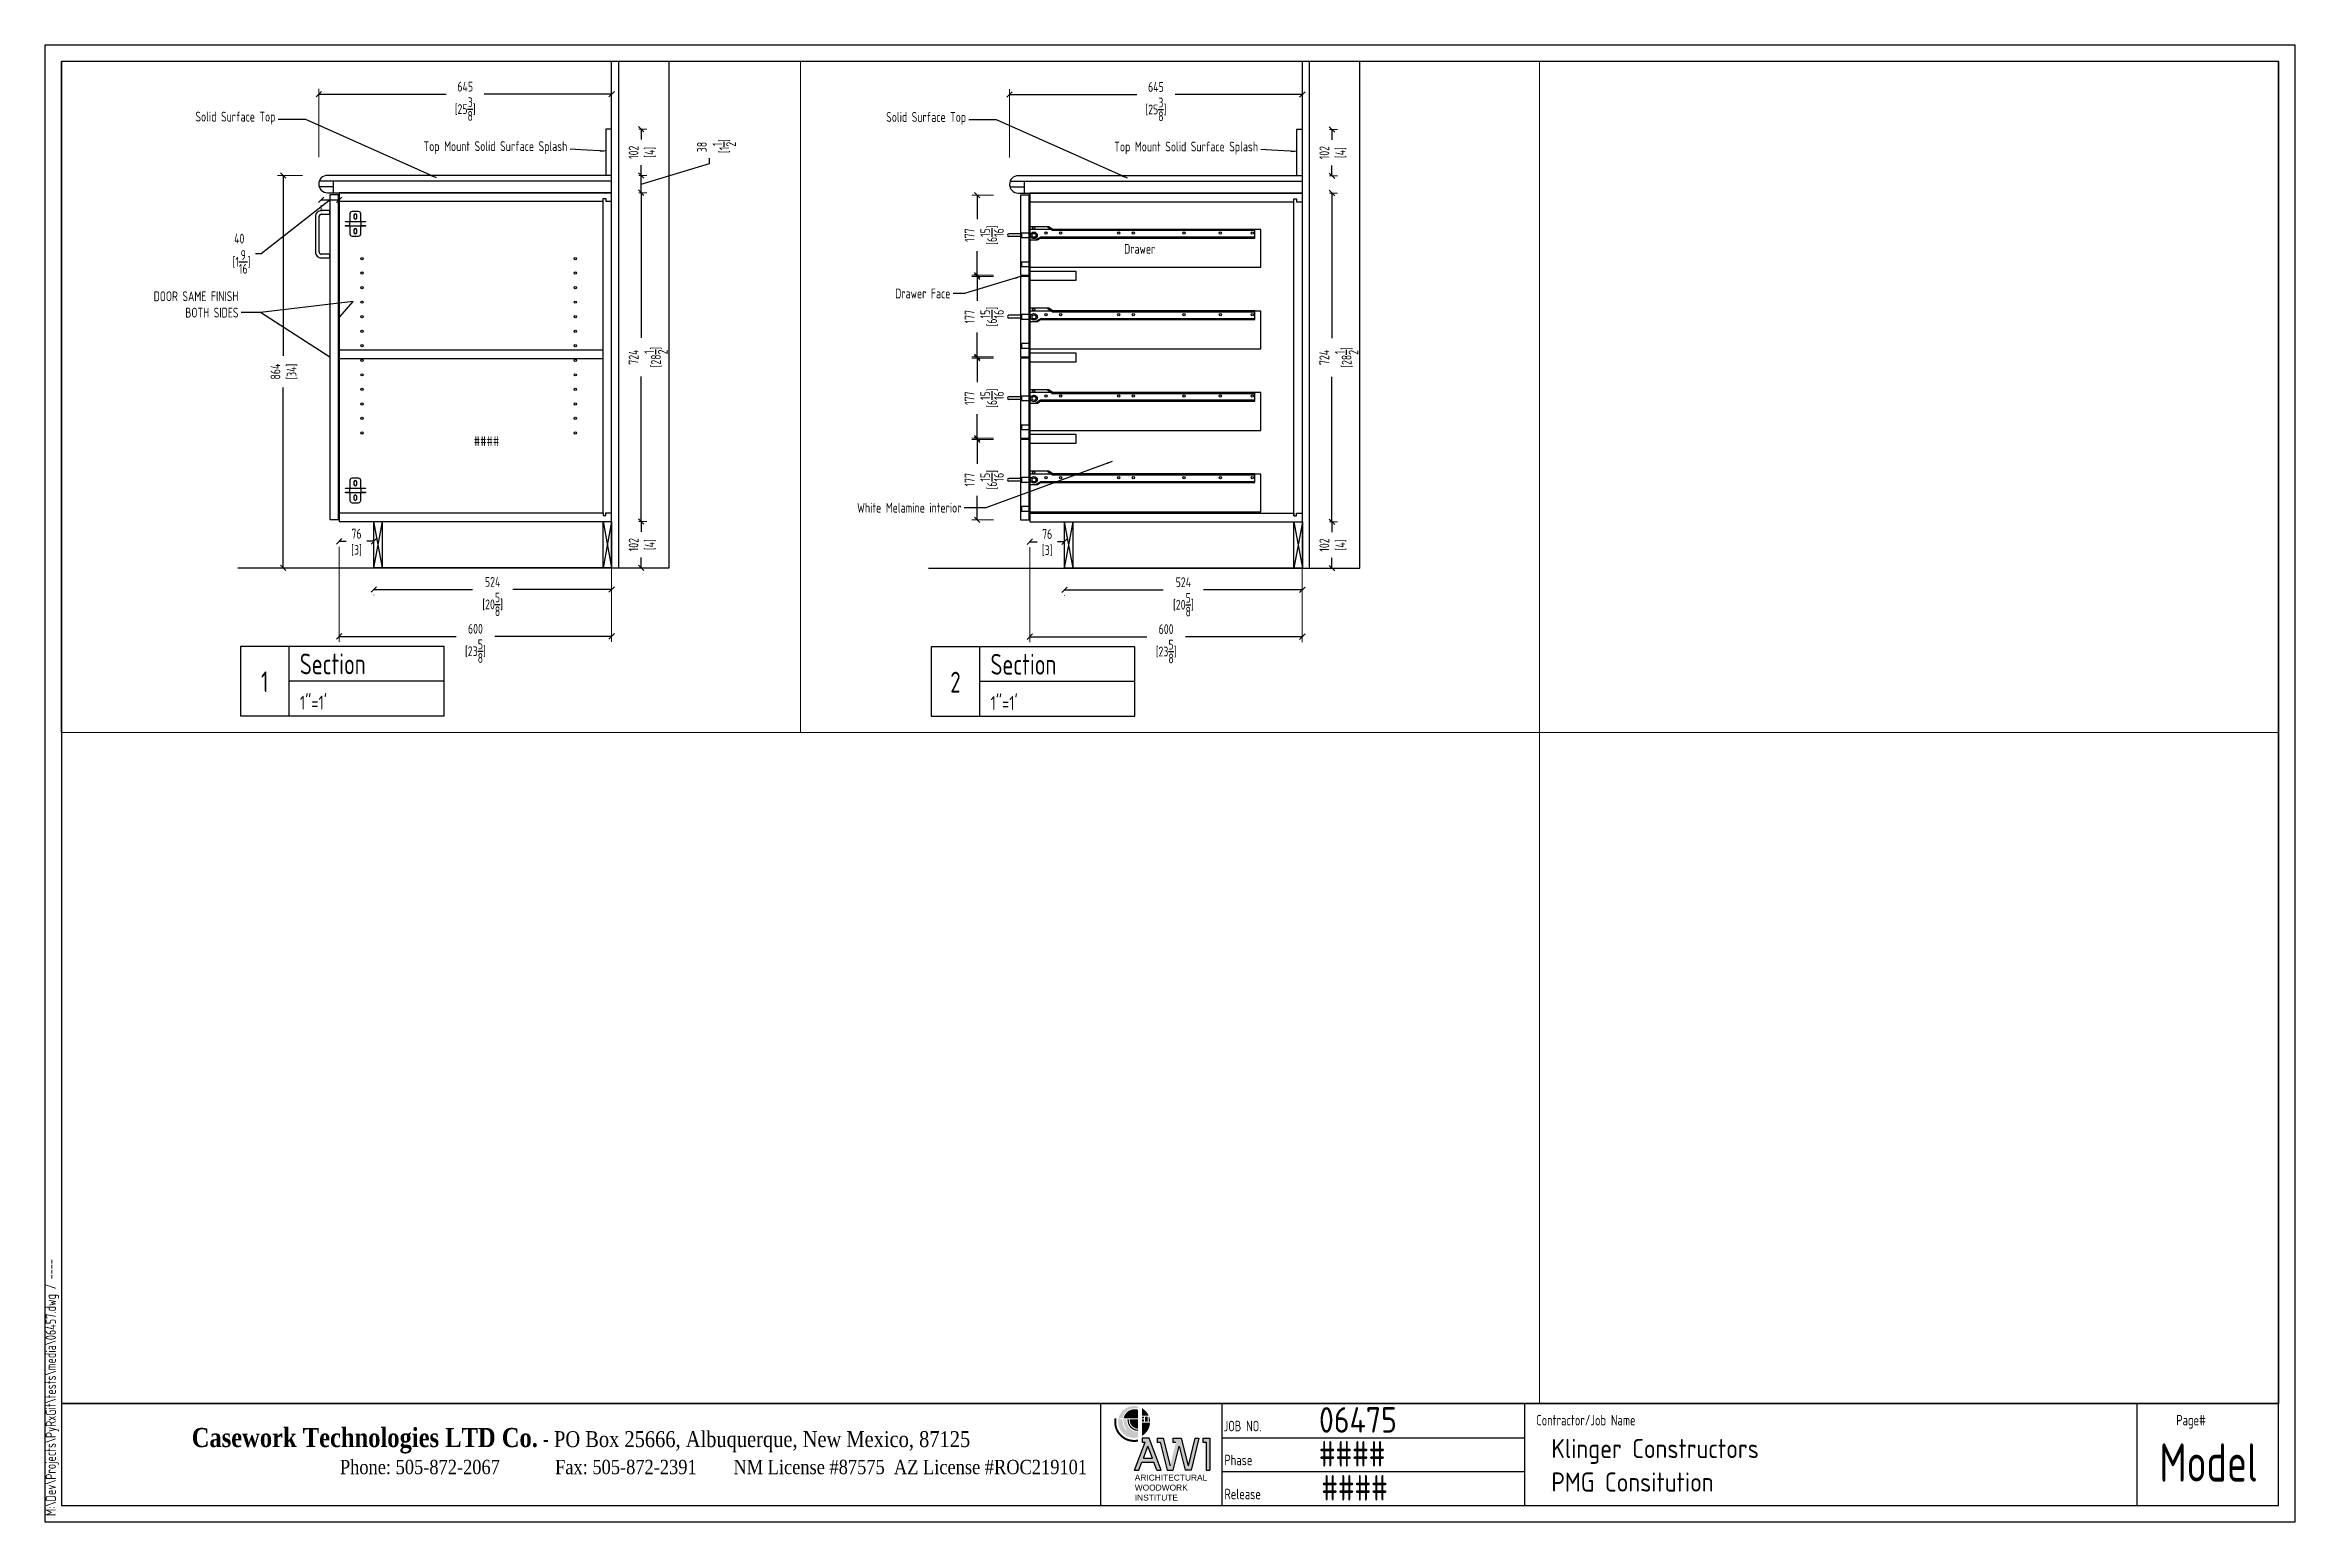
# Paper-space layout 'S5' of a CAD drawing. Header units: millimetres. Extents: x 0 to 413, y 0 to 271.
# The model-space entities are those that its viewports show. They can reach past a viewport. Long polylines and large blocks are cut down to what shows.
import ezdxf
from ezdxf.enums import TextEntityAlignment as Align

# ---------------------------------------------------------------- set-up
doc = ezdxf.new("R2010")
doc.units = ezdxf.units.MM
doc.header["$LTSCALE"] = 150
doc.linetypes.add('HIDDEN', pattern=[0.375, 0.25, -0.125])
for name, color, linetype in [('1_11_BOXBASE', 4, 'Continuous'), ('1_1_WALLS', 3, 'Continuous'), ('1_8_TEXT', 7, 'Continuous'), ('1_CRP_DIMS', 7, 'Continuous'), ('1_CRP_ELEV', 4, 'Continuous'), ('1_CRP_TEXT', 7, 'Continuous'), ('1_CRP_TOPS', 6, 'Continuous'), ('HIDDEN', 2, 'HIDDEN')]:
    doc.layers.add(name, color=color, linetype=linetype)
doc.layers.add('PLOTWIN', color=211, linetype='Continuous', plot=False)
doc.styles.add('AWI', font='micross.ttf')
doc.styles.add('Ctec', font='archs.shx', dxfattribs={"width": 0.85})
doc.styles.add('FINE', font='archs.shx', dxfattribs={"width": 0.85})
doc.styles.get("Standard").update_dxf_attribs({"font": 'archquik.shx', "width": 0.85})
doc.dimstyles.new('12', dxfattribs={"dimscale": 12, "dimtxt": 1.8, "dimasz": 1, "dimexe": 1, "dimexo": 5, "dimgap": 0.5, "dimtad": 0, "dimdec": 0, "dimzin": 1, "dimdsep": 46, "dimtxsty": 'Standard', "dimblk": 'OBLIQUE', "dimcen": 0.1, "dimclrd": 1, "dimclre": 1, "dimclrt": 7, "dimadec": 0, "dimazin": 0, "dimtfac": 1, "dimtdec": 0, "dimtofl": 0, "dimtmove": 1, "dimatfit": 3, "dimfxl": 1, "dimtolj": 1, "dimtzin": 1, "dimlwe": 13, "dimarcsym": 0})

psp = doc.layouts.new('S5')

msp = doc.modelspace()

# ---------------------------------------------------------------- texts
at = {"layer": '1_CRP_TEXT', "color": 7, "char_height": 21.6}
for s, insert, width, attachment_point in [('\\A1;Solid Surface Top', (1479.19607, -4285.53668), 378.1753083, 9), ('\\A1;Solid Surface Top', (3364.01994, -4285.53668), 378.1753083, 9), ('\\A1;Top Mount Solid Surface Splash', (2122.06053, -4350.59357), 304.9840571, 9), ('\\A1;Top Mount Solid Surface Splash', (4006.88441, -4350.59357), 304.9840571, 9), ('\\A1;Drawer', (3780.61769, -4569.34787), 318.7478583, 9), ('\\A1; DOOR SAME FINISH BOTH SIDES', (1397.77567, -4710.55226), 231.8561369, 9), ('\\A1;Drawer Face', (3329.23299, -4667.6014), 267.9170706, 9), ('####', (1944.18582, -4993.57702), 209.6452174, 8), ('\\A1;White Melamine interior', (3353.61533, -5139.36417), 315.5838359, 9)]:
    msp.add_mtext(s, dxfattribs=dict(at, insert=insert, width=width, attachment_point=attachment_point))

# ---------------------------------------------------------------- blocks, each defined once
blk = doc.blocks.new('awi')
h = blk.add_hatch(color=256)
h.paths.add_polyline_path([(3.931, 4.105), (3.966, 4.105), (3.99, 4.17), (4.089, 4.17), (4.113, 4.105), (4.148, 4.105), (4.05, 4.366), (3.992, 4.366), (3.992, 4.333), (4.017, 4.333)])
h.paths.add_polyline_path([(4.039, 4.301), (4.076, 4.203), (4.003, 4.203)], flags=16)
for points in [[(4.165, 4.366), (4.115, 4.366), (4.115, 4.333), (4.14, 4.333), (4.197, 4.105), (4.246, 4.105), (4.295, 4.301), (4.344, 4.105), (4.393, 4.105), (4.458, 4.366), (4.425, 4.366), (4.369, 4.141), (4.313, 4.366), (4.245, 4.366), (4.245, 4.333), (4.269, 4.333), (4.222, 4.141)], [(4.491, 4.366), (4.491, 4.333), (4.516, 4.333), (4.516, 4.105), (4.548, 4.105), (4.548, 4.366)]]:
    blk.add_hatch(color=256).paths.add_polyline_path(points)
at = {"layer": 'HIDDEN'}
for points in [[(3.959, 4.418, -0.426996), (3.864, 4.52), (3.839, 4.52, 0.181903), (3.866, 4.438), (3.86, 4.433, -0.18298), (3.831, 4.52), (3.808, 4.52), (3.808, 4.528), (3.832, 4.528, -0.448286), (3.959, 4.609), (3.959, 4.626, 1.290994), (3.959, 4.373)], [(3.992, 4.612), (3.992, 4.552), (4.046, 4.552, 0.158662)], [(3.959, 4.356, -0.543101), (3.782, 4.528), (3.766, 4.528, 0.529429), (3.959, 4.339)], [(3.959, 4.6, 0.451495), (3.84, 4.528), (3.959, 4.528)], [(3.883, 4.52), (3.872, 4.52, 0.428182), (3.959, 4.426), (3.959, 4.436, -0.430066)], [(3.959, 4.52), (3.891, 4.52, 0.431933), (3.959, 4.444)], [(4.008, 4.544), (3.992, 4.544), (3.992, 4.528), (4.008, 4.528)], [(4.008, 4.52), (3.992, 4.52), (3.992, 4.503), (4.008, 4.503)], [(4.057, 4.495), (3.992, 4.495), (3.992, 4.386, 0.259457)], [(4.038, 4.544), (4.017, 4.544), (4.017, 4.503), (4.038, 4.503)], [(4.05, 4.544), (4.047, 4.544), (4.047, 4.503), (4.057, 4.503, 0.080075)]]:
    blk.add_hatch(color=104, dxfattribs=at).paths.add_polyline_path(points)
for p, q in [((3.931, 4.105), (4.017, 4.333)), ((3.992, 4.366), (3.992, 4.333)), ((4.05, 4.366), (3.992, 4.366)), ((3.992, 4.333), (4.017, 4.333)), ((4.003, 4.203), (4.039, 4.301)), ((4.029, 4.366), (4.029, 4.366)), ((4.076, 4.203), (4.039, 4.301)), ((4.148, 4.105), (4.05, 4.366)), ((4.115, 4.366), (4.115, 4.333)), ((4.115, 4.366), (4.165, 4.366)), ((4.115, 4.333), (4.14, 4.333)), ((4.14, 4.333), (4.197, 4.105)), ((4.165, 4.366), (4.222, 4.141)), ((4.245, 4.366), (4.245, 4.333)), ((4.245, 4.366), (4.313, 4.366)), ((4.245, 4.333), (4.269, 4.333)), ((4.246, 4.105), (4.295, 4.301)), ((4.295, 4.301), (4.344, 4.105)), ((4.313, 4.366), (4.369, 4.141)), ((4.425, 4.366), (4.369, 4.141)), ((4.458, 4.366), (4.393, 4.105)), ((4.425, 4.366), (4.458, 4.366)), ((4.491, 4.366), (4.491, 4.333)), ((4.491, 4.366), (4.548, 4.366)), ((4.491, 4.333), (4.516, 4.333)), ((4.516, 4.333), (4.516, 4.105)), ((4.548, 4.366), (4.548, 4.105)), ((3.931, 4.105), (3.966, 4.105)), ((3.966, 4.105), (3.99, 4.17)), ((3.99, 4.17), (4.089, 4.17)), ((4.003, 4.203), (4.076, 4.203)), ((4.113, 4.105), (4.089, 4.17)), ((4.113, 4.105), (4.148, 4.105)), ((4.197, 4.105), (4.246, 4.105)), ((4.393, 4.105), (4.344, 4.105)), ((4.516, 4.105), (4.548, 4.105))]:
    blk.add_line(p, q)
at = {"insert": (3.932, 4.068), "char_height": 0.04906, "width": 0.64931, "attachment_point": 1, "style": 'AWI'}
blk.add_mtext('ARICHITECTURAL\\PWOODWORK\\PINSTITUTE', dxfattribs=at)
blk = doc.blocks.new('Brdrtemplate')
blk.add_line((410, 21.71), (3, 21.71))
blk.add_lwpolyline([(3, 3), (410, 3), (410, 268), (3, 268)], close=True)
at = {"layer": '1_8_TEXT'}
for p, q in [((193.83, 3), (193.83, 21.71)), ((216.05, 3), (216.05, 21.71)), ((271.64, 3), (271.64, 21.71)), ((384.01, 3), (384.01, 21.71)), ((216.05, 15.47), (271.64, 15.47)), ((216.05, 9.24), (271.64, 9.24))]:
    blk.add_line(p, q, dxfattribs=at)
at = {"layer": '1_8_TEXT', "lineweight": 13}
blk.add_line((276.51, 5.57), (276.51, 5.57), dxfattribs=at)
at = {"layer": '1_8_TEXT'}
for p in [(216.05, 15.47), (216.05, 9.24)]:
    blk.add_point(p, dxfattribs=at)
at = {"layer": 'PLOTWIN'}
blk.add_lwpolyline([(0, 0), (413, 0), (413, 271), (0, 271)], close=True, dxfattribs=at)
at = {"layer": '1_8_TEXT', "lineweight": 13, "xscale": 22.39221752265871, "yscale": 22.39221752265871, "zscale": 22.39221752265871}
blk.add_blockref('awi', (111.99, -82.4), dxfattribs=at)
at = {"layer": '1_8_TEXT', "style": 'Ctec', "width": 0.85}
for s, height, p in [('JOB NO.', 1.93, (216.35, 16.64)), ('Contractor/Job Name', 1.9303, (273.72, 17.72)), ('Page#', 1.93, (391.21, 17.72)), ('Phase', 1.93, (216.48, 10.41)), ('Release', 1.93, (216.5, 4.17))]:
    blk.add_text(s, height=height, dxfattribs=at).set_placement(p)
at = {"layer": '1_8_TEXT', "insert": (0.13, 1.09), "char_height": 1.8707, "width": 218.1848, "attachment_point": 1, "rotation": 90}
blk.add_mtext('M:\\\\Dev\\\\Projects\\\\PyRxGit\\\\tests\\\\media\\\\06457.dwg / ----', dxfattribs=at)
at = {"layer": '1_8_TEXT', "insert": (26.93, 17.25), "char_height": 3.50755, "width": 230.1894, "attachment_point": 1, "style": 'Ctec'}
blk.add_mtext('{\\fTimes New Roman|b1|i0|c0|p18;Casework Technologies LTD Co.\\Ftxt|c0;\\H0.8333x; - \\fTimes New Roman|b0|i0|c0|p18;PO Box 25666, Albuquerque, New Mexico, 87125\\P\\H0.8x;                                  \\H1.125x;  Phone: 505-872-2067            Fax: 505-872-2391        NM License #87575  AZ License #ROC219101}', dxfattribs=at)
at = {"layer": '1_8_TEXT', "flags": 8}
for tag, p, height in [('JOBNUM', (233.84, 16.39), 4.68), ('CONTRACTOR', (276.51, 11.72), 3.51), ('JOBNAME', (276.51, 5.57), 3.51)]:
    blk.add_attdef(tag, p, '', height=height, dxfattribs=at)
at = {"layer": '1_8_TEXT', "style": 'Ctec', "width": 0.85, "flags": 8}
for tag, p in [('PHASE', (233.84, 10.16)), ('RELEASE', (234.29, 3.92))]:
    blk.add_attdef(tag, p, '', height=4.68, dxfattribs=at)
blk.add_attdef('PAGE', text='', height=7.02, dxfattribs=at).set_placement((397.16, 10.92), align=Align.MIDDLE_CENTER)
blk = doc.blocks.new('_OBLIQUE')
at = {"color": 0, "linetype": 'ByBlock'}
blk.add_line((-0.5, -0.5), (0.5, 0.5), dxfattribs=at)
blk = doc.blocks.new('*D573')
at = {"layer": '1_CRP_DIMS', "color": 1, "linetype": 'ByBlock', "lineweight": -2, "transparency": 16777216}
for p, q in [((1695.7, -5309.4), (1913.1, -5309.4)), ((2219.7, -5309.4), (2002.3, -5309.4))]:
    blk.add_line(p, q, dxfattribs=at)
at = {"layer": '1_CRP_DIMS', "color": 1, "linetype": 'Continuous', "lineweight": 13, "transparency": 16777216}
for p, q in [((1695.7, -5321.7), (1695.7, -5321.4)), ((2219.7, -5321.7), (2219.7, -5321.4))]:
    blk.add_line(p, q, dxfattribs=at)
at = {"layer": 'Defpoints', "color": 0, "transparency": 16777216}
for p in [(1695.7, -5261.7), (2219.7, -5261.7), (2219.7, -5309.4)]:
    blk.add_point(p, dxfattribs=at)
at = {"layer": '1_CRP_DIMS', "color": 1, "lineweight": -2, "transparency": 16777216, "xscale": 12, "yscale": 12, "zscale": 12, "rotation": 180}
blk.add_blockref('_OBLIQUE', (1695.7, -5309.4), dxfattribs=at)
at = {"layer": '1_CRP_DIMS', "color": 1, "lineweight": -2, "transparency": 16777216, "xscale": 12, "yscale": 12, "zscale": 12}
blk.add_blockref('_OBLIQUE', (2219.7, -5309.4), dxfattribs=at)
at = {"layer": '1_CRP_DIMS', "color": 7, "transparency": 16777216, "char_height": 21.6, "attachment_point": 5}
for s, insert in [('\\A1;524', (1957.7, -5292.6)), ('\\A1;[20{\\H1.000000x;\\S5/8;}]', (1957.7, -5342.1))]:
    blk.add_mtext(s, dxfattribs=dict(at, insert=insert))
blk = doc.blocks.new('*D574')
at = {"layer": '1_CRP_DIMS', "color": 1, "linetype": 'ByBlock', "lineweight": -2, "transparency": 16777216}
for p, q in [((1619.7, -5203.3), (1635.3, -5203.3)), ((1695.7, -5203.3), (1680.2, -5203.3))]:
    blk.add_line(p, q, dxfattribs=at)
at = {"layer": '1_CRP_DIMS', "color": 1, "linetype": 'Continuous', "lineweight": 13, "transparency": 16777216}
for p, q in [((1619.7, -5219.7), (1619.7, -5215.3)), ((1695.7, -5219.7), (1695.7, -5215.3))]:
    blk.add_line(p, q, dxfattribs=at)
at = {"layer": 'Defpoints', "color": 0, "transparency": 16777216}
for p in [(1619.7, -5159.7), (1695.7, -5159.7), (1695.7, -5203.3)]:
    blk.add_point(p, dxfattribs=at)
at = {"layer": '1_CRP_DIMS', "color": 1, "lineweight": -2, "transparency": 16777216, "xscale": 12, "yscale": 12, "zscale": 12, "rotation": 180}
blk.add_blockref('_OBLIQUE', (1619.7, -5203.3), dxfattribs=at)
at = {"layer": '1_CRP_DIMS', "color": 1, "lineweight": -2, "transparency": 16777216, "xscale": 12, "yscale": 12, "zscale": 12}
blk.add_blockref('_OBLIQUE', (1695.7, -5203.3), dxfattribs=at)
at = {"layer": '1_CRP_DIMS', "color": 7, "transparency": 16777216, "char_height": 21.6, "attachment_point": 5}
for s, insert in [('\\A1;76', (1657.7, -5186.5)), ('\\A1;[3]', (1657.7, -5223.1))]:
    blk.add_mtext(s, dxfattribs=dict(at, insert=insert))
blk = doc.blocks.new('*D575')
at = {"layer": '1_CRP_DIMS', "color": 1, "linetype": 'Continuous', "lineweight": 13, "transparency": 16777216}
for p, q in [((1619.7, -5219.7), (1619.7, -5424.6)), ((2219.7, -5219.7), (2219.7, -5424.6))]:
    blk.add_line(p, q, dxfattribs=at)
at = {"layer": '1_CRP_DIMS', "color": 1, "linetype": 'ByBlock', "lineweight": -2, "transparency": 16777216}
for p, q in [((1619.7, -5412.6), (1877, -5412.6)), ((2219.7, -5412.6), (1962.4, -5412.6))]:
    blk.add_line(p, q, dxfattribs=at)
at = {"layer": 'Defpoints', "color": 0, "transparency": 16777216}
for p in [(1619.7, -5159.7), (2219.7, -5159.7), (2219.7, -5412.6)]:
    blk.add_point(p, dxfattribs=at)
at = {"layer": '1_CRP_DIMS', "color": 1, "lineweight": -2, "transparency": 16777216, "xscale": 12, "yscale": 12, "zscale": 12, "rotation": 180}
blk.add_blockref('_OBLIQUE', (1619.7, -5412.6), dxfattribs=at)
at = {"layer": '1_CRP_DIMS', "color": 1, "lineweight": -2, "transparency": 16777216, "xscale": 12, "yscale": 12, "zscale": 12}
blk.add_blockref('_OBLIQUE', (2219.7, -5412.6), dxfattribs=at)
at = {"layer": '1_CRP_DIMS', "color": 7, "transparency": 16777216, "char_height": 21.6, "attachment_point": 5}
for s, insert in [('\\A1;600', (1919.7, -5395.8)), ('\\A1;[23{\\H1.000000x;\\S5/8;}]', (1919.7, -5445.2))]:
    blk.add_mtext(s, dxfattribs=dict(at, insert=insert))
blk = doc.blocks.new('*D576')
at = {"layer": '1_CRP_DIMS', "color": 1, "linetype": 'Continuous', "lineweight": 13, "transparency": 16777216}
for p, q in [((2279.7, -5159.7), (2296.9, -5159.7)), ((2279.7, -5261.7), (2296.9, -5261.7))]:
    blk.add_line(p, q, dxfattribs=at)
at = {"layer": '1_CRP_DIMS', "color": 1, "linetype": 'ByBlock', "lineweight": -2, "transparency": 16777216}
for p, q in [((2284.9, -5159.7), (2284.9, -5182.5)), ((2284.9, -5261.7), (2284.9, -5238.9))]:
    blk.add_line(p, q, dxfattribs=at)
at = {"layer": 'Defpoints', "color": 0, "transparency": 16777216}
for p in [(2219.7, -5159.7), (2284.9, -5159.7), (2219.7, -5261.7)]:
    blk.add_point(p, dxfattribs=at)
at = {"layer": '1_CRP_DIMS', "color": 1, "lineweight": -2, "transparency": 16777216, "xscale": 12, "yscale": 12, "zscale": 12}
for p, rotation in [((2284.9, -5159.7), 90), ((2284.9, -5261.7), 270)]:
    blk.add_blockref('_OBLIQUE', p, dxfattribs=dict(at, rotation=rotation))
at = {"layer": '1_CRP_DIMS', "color": 7, "transparency": 16777216, "char_height": 21.6, "attachment_point": 5, "rotation": 90}
for s, insert in [('\\A1;102', (2268.1, -5210.7)), ('\\A1;[4]', (2304.7, -5210.7))]:
    blk.add_mtext(s, dxfattribs=dict(at, insert=insert))
blk = doc.blocks.new('*D577')
at = {"layer": '1_CRP_DIMS', "color": 1, "linetype": 'Continuous', "lineweight": 13, "transparency": 16777216}
for p, q in [((2279.7, -4435.7), (2296.9, -4435.7)), ((2279.7, -5159.7), (2296.9, -5159.7))]:
    blk.add_line(p, q, dxfattribs=at)
at = {"layer": '1_CRP_DIMS', "color": 1, "linetype": 'ByBlock', "lineweight": -2, "transparency": 16777216}
for p, q in [((2284.9, -4435.7), (2284.9, -4755)), ((2284.9, -5159.7), (2284.9, -4840.4))]:
    blk.add_line(p, q, dxfattribs=at)
at = {"layer": 'Defpoints', "color": 0, "transparency": 16777216}
for p in [(2219.7, -4435.7), (2284.9, -4435.7), (2219.7, -5159.7)]:
    blk.add_point(p, dxfattribs=at)
at = {"layer": '1_CRP_DIMS', "color": 1, "lineweight": -2, "transparency": 16777216, "xscale": 12, "yscale": 12, "zscale": 12}
for p, rotation in [((2284.9, -4435.7), 90), ((2284.9, -5159.7), 270)]:
    blk.add_blockref('_OBLIQUE', p, dxfattribs=dict(at, rotation=rotation))
at = {"layer": '1_CRP_DIMS', "color": 7, "transparency": 16777216, "char_height": 21.6, "attachment_point": 5, "rotation": 90}
for s, insert in [('\\A1;724', (2268.1, -4797.7)), ('\\A1;[28{\\H1.000000x;\\S1/2;}]', (2317.3, -4797.7))]:
    blk.add_mtext(s, dxfattribs=dict(at, insert=insert))
blk = doc.blocks.new('*D578')
at = {"layer": '1_CRP_DIMS', "color": 1, "linetype": 'ByBlock', "lineweight": -2, "transparency": 16777216}
for p, q in [((2435.3, -4371.6), (2435.3, -4359.6)), ((2284.9, -4416.7), (2435.3, -4371.6)), ((2284.9, -4435.7), (2284.9, -4397.7))]:
    blk.add_line(p, q, dxfattribs=at)
at = {"layer": '1_CRP_DIMS', "color": 1, "linetype": 'Continuous', "lineweight": 13, "transparency": 16777216}
for p, q in [((2279.7, -4397.7), (2296.9, -4397.7)), ((2279.7, -4435.7), (2296.9, -4435.7))]:
    blk.add_line(p, q, dxfattribs=at)
at = {"layer": 'Defpoints', "color": 0, "transparency": 16777216}
for p in [(2219.7, -4397.7), (2284.9, -4397.7), (2219.7, -4435.7)]:
    blk.add_point(p, dxfattribs=at)
at = {"layer": '1_CRP_DIMS', "color": 1, "lineweight": -2, "transparency": 16777216, "xscale": 12, "yscale": 12, "zscale": 12}
for p, rotation in [((2284.9, -4397.7), 90), ((2284.9, -4435.7), 270)]:
    blk.add_blockref('_OBLIQUE', p, dxfattribs=dict(at, rotation=rotation))
at = {"layer": '1_CRP_DIMS', "color": 7, "transparency": 16777216, "char_height": 21.6, "attachment_point": 5, "rotation": 90}
for s, insert in [('\\A1;38', (2418.5, -4335.2)), ('\\A1;[1{\\H1.000000x;\\S1/2;}]', (2467.6, -4333))]:
    blk.add_mtext(s, dxfattribs=dict(at, insert=insert))
blk = doc.blocks.new('*D579')
at = {"layer": '1_CRP_DIMS', "color": 1, "linetype": 'Continuous', "lineweight": 13, "transparency": 16777216}
for p, q in [((2279.7, -4295.7), (2296.9, -4295.7)), ((2279.7, -4397.7), (2296.9, -4397.7))]:
    blk.add_line(p, q, dxfattribs=at)
at = {"layer": '1_CRP_DIMS', "color": 1, "linetype": 'ByBlock', "lineweight": -2, "transparency": 16777216}
for p, q in [((2284.9, -4295.7), (2284.9, -4318.5)), ((2284.9, -4397.7), (2284.9, -4374.9))]:
    blk.add_line(p, q, dxfattribs=at)
at = {"layer": 'Defpoints', "color": 0, "transparency": 16777216}
for p in [(2219.7, -4295.7), (2284.9, -4295.7), (2219.7, -4397.7)]:
    blk.add_point(p, dxfattribs=at)
at = {"layer": '1_CRP_DIMS', "color": 1, "lineweight": -2, "transparency": 16777216, "xscale": 12, "yscale": 12, "zscale": 12}
for p, rotation in [((2284.9, -4295.7), 90), ((2284.9, -4397.7), 270)]:
    blk.add_blockref('_OBLIQUE', p, dxfattribs=dict(at, rotation=rotation))
at = {"layer": '1_CRP_DIMS', "color": 7, "transparency": 16777216, "char_height": 21.6, "attachment_point": 5, "rotation": 90}
for s, insert in [('\\A1;102', (2268.1, -4346.7)), ('\\A1;[4]', (2304.7, -4346.7))]:
    blk.add_mtext(s, dxfattribs=dict(at, insert=insert))
blk = doc.blocks.new('*D580')
at = {"layer": '1_CRP_DIMS', "color": 1, "linetype": 'Continuous', "lineweight": 13, "transparency": 16777216}
for p, q in [((1574.7, -4357.2), (1574.7, -4206.9)), ((2219.7, -4337.7), (2219.7, -4206.9))]:
    blk.add_line(p, q, dxfattribs=at)
at = {"layer": '1_CRP_DIMS', "color": 1, "linetype": 'ByBlock', "lineweight": -2, "transparency": 16777216}
for p, q in [((1574.7, -4218.9), (1855.1, -4218.9)), ((2219.7, -4218.9), (1939.3, -4218.9))]:
    blk.add_line(p, q, dxfattribs=at)
at = {"layer": 'Defpoints', "color": 0, "transparency": 16777216}
for p in [(2219.7, -4218.9), (2219.7, -4397.7), (1574.7, -4417.2)]:
    blk.add_point(p, dxfattribs=at)
at = {"layer": '1_CRP_DIMS', "color": 1, "lineweight": -2, "transparency": 16777216, "xscale": 12, "yscale": 12, "zscale": 12, "rotation": 180}
blk.add_blockref('_OBLIQUE', (1574.7, -4218.9), dxfattribs=at)
at = {"layer": '1_CRP_DIMS', "color": 1, "lineweight": -2, "transparency": 16777216, "xscale": 12, "yscale": 12, "zscale": 12}
blk.add_blockref('_OBLIQUE', (2219.7, -4218.9), dxfattribs=at)
at = {"layer": '1_CRP_DIMS', "color": 7, "transparency": 16777216, "char_height": 21.6, "attachment_point": 5}
for s, insert in [('\\A1;645', (1897.2, -4202.1)), ('\\A1;[25{\\H1.000000x;\\S3/8;}]', (1897.2, -4251.6))]:
    blk.add_mtext(s, dxfattribs=dict(at, insert=insert))
blk = doc.blocks.new('*D581')
at = {"layer": '1_CRP_DIMS', "color": 1, "linetype": 'Continuous', "lineweight": 13, "transparency": 16777216}
for p, q in [((1538.7, -4397.7), (1484, -4397.7)), ((1538.7, -5261.7), (1484, -5261.7))]:
    blk.add_line(p, q, dxfattribs=at)
at = {"layer": '1_CRP_DIMS', "color": 1, "linetype": 'ByBlock', "lineweight": -2, "transparency": 16777216}
for p, q in [((1496, -4397.7), (1496, -4794.9)), ((1496, -5261.7), (1496, -4864.5))]:
    blk.add_line(p, q, dxfattribs=at)
at = {"layer": 'Defpoints', "color": 0, "transparency": 16777216}
for p in [(1598.7, -4397.7), (1496, -5261.7), (1598.7, -5261.7)]:
    blk.add_point(p, dxfattribs=at)
at = {"layer": '1_CRP_DIMS', "color": 1, "lineweight": -2, "transparency": 16777216, "xscale": 12, "yscale": 12, "zscale": 12}
for p, rotation in [((1496, -4397.7), 90), ((1496, -5261.7), 270)]:
    blk.add_blockref('_OBLIQUE', p, dxfattribs=dict(at, rotation=rotation))
at = {"layer": '1_CRP_DIMS', "color": 7, "transparency": 16777216, "char_height": 21.6, "attachment_point": 5, "rotation": 90}
for s, insert in [('\\A1;864', (1479.2, -4829.7)), ('\\A1;[34]', (1515.8, -4829.7))]:
    blk.add_mtext(s, dxfattribs=dict(at, insert=insert))
blk = doc.blocks.new('SECTION')
at = {"layer": '1_8_TEXT', "ltscale": 0.1}
for p, q in [((29.42, 0), (0, 0)), ((0, 0), (0, -10.03)), ((6.99, 0), (6.99, -10.03)), ((29.42, -10.03), (29.42, 0)), ((29.42, -5.01), (6.99, -5.01)), ((0, -10.03), (29.42, -10.03))]:
    blk.add_line(p, q, dxfattribs=at)
at = {"layer": '1_8_TEXT', "ltscale": 0.1, "style": 'FINE', "flags": 8}
for tag, p, height, width in [('DRAWING', (8.57, -4.01), 3, 0.85), ('SCALE', (8.58, -9.11), 2, 0.9)]:
    blk.add_attdef(tag, p, '', height=height, dxfattribs=dict(at, width=width))
at = {"layer": '1_8_TEXT', "ltscale": 0.1, "style": 'FINE', "width": 0.85, "flags": 8}
blk.add_attdef('NUMBER', text='', height=3, dxfattribs=at).set_placement((3.5, -5.09), align=Align.MIDDLE)
blk = doc.blocks.new('*D582')
at = {"layer": '1_CRP_DIMS', "color": 1, "linetype": 'ByBlock', "lineweight": -2, "transparency": 16777216}
for p, q in [((1599.7, -4451.2), (1447.6, -4570)), ((1579.7, -4451.2), (1619.7, -4451.2)), ((1447.6, -4570), (1435.6, -4570))]:
    blk.add_line(p, q, dxfattribs=at)
at = {"layer": '1_CRP_DIMS', "color": 1, "linetype": 'Continuous', "lineweight": 13, "transparency": 16777216}
for p, q in [((1579.7, -4476.7), (1579.7, -4463.2)), ((1619.7, -4495.7), (1619.7, -4463.2))]:
    blk.add_line(p, q, dxfattribs=at)
at = {"layer": 'Defpoints', "color": 0, "transparency": 16777216}
for p in [(1579.7, -4416.7), (1619.7, -4435.7), (1619.7, -4451.2)]:
    blk.add_point(p, dxfattribs=at)
at = {"layer": '1_CRP_DIMS', "color": 1, "lineweight": -2, "transparency": 16777216, "xscale": 12, "yscale": 12, "zscale": 12, "rotation": 180}
blk.add_blockref('_OBLIQUE', (1579.7, -4451.2), dxfattribs=at)
at = {"layer": '1_CRP_DIMS', "color": 1, "lineweight": -2, "transparency": 16777216, "xscale": 12, "yscale": 12, "zscale": 12}
blk.add_blockref('_OBLIQUE', (1619.7, -4451.2), dxfattribs=at)
at = {"layer": '1_CRP_DIMS', "color": 7, "transparency": 16777216, "insert": (1399.5, -4570), "char_height": 21.6, "attachment_point": 5}
blk.add_mtext('\\A1;40\\P [1{\\H1.000000x;\\S9/16;}]', dxfattribs=at)
blk = doc.blocks.new('6036-510')
blk.add_lwpolyline([(496.508, 100.91), (51.9598, 100.91), (43.4143, 106.922), (2, 106.922, 0.414214), (0, 104.922), (0, 79.6619, 0.414214), (2, 77.6619), (18.2246, 77.6619), (25.1029, 81.8796), (496.508, 81.8796)], format="xyb", close=True)
blk.add_lwpolyline([(510, 100.5), (0, 100.5), (0, 17.5), (510, 17.5)], close=True)
for points in [[(39.9382, 106.922), (51.3268, 98.9103), (496.508, 98.9103)], [(0, 93), (-17.241, 93), (-17.241, 83), (0, 83)], [(496.508, 83.8796), (24.5386, 83.8796), (14.3986, 77.6619)], [(0, 29), (-17.241, 29), (-17.241, 19), (0, 19)]]:
    blk.add_lwpolyline(points)
for centre in [(9.9371, 103.756), (37, 93), (69, 93), (197, 93), (229, 93), (341, 93), (421, 93), (491.288, 93)]:
    blk.add_circle(centre, 2.5)
at = {"color": 0}
for radius in [7.285, 4.285]:
    blk.add_circle((10.3807, 87.846), radius, dxfattribs=at)
blk = doc.blocks.new('*D584')
at = {"layer": '1_CRP_DIMS', "color": 1, "linetype": 'ByBlock', "lineweight": -2, "transparency": 16777216}
for p, q in [((3580.5, -5309.4), (3797.9, -5309.4)), ((4104.5, -5309.4), (3887.2, -5309.4))]:
    blk.add_line(p, q, dxfattribs=at)
at = {"layer": '1_CRP_DIMS', "color": 1, "linetype": 'Continuous', "lineweight": 13, "transparency": 16777216}
for p, q in [((3580.5, -5321.7), (3580.5, -5321.4)), ((4104.5, -5321.7), (4104.5, -5321.4))]:
    blk.add_line(p, q, dxfattribs=at)
at = {"layer": 'Defpoints', "color": 0, "transparency": 16777216}
for p in [(3580.5, -5261.7), (4104.5, -5261.7), (4104.5, -5309.4)]:
    blk.add_point(p, dxfattribs=at)
at = {"layer": '1_CRP_DIMS', "color": 1, "lineweight": -2, "transparency": 16777216, "xscale": 12, "yscale": 12, "zscale": 12, "rotation": 180}
blk.add_blockref('_OBLIQUE', (3580.5, -5309.4), dxfattribs=at)
at = {"layer": '1_CRP_DIMS', "color": 1, "lineweight": -2, "transparency": 16777216, "xscale": 12, "yscale": 12, "zscale": 12}
blk.add_blockref('_OBLIQUE', (4104.5, -5309.4), dxfattribs=at)
at = {"layer": '1_CRP_DIMS', "color": 7, "transparency": 16777216, "char_height": 21.6, "attachment_point": 5}
for s, insert in [('\\A1;524', (3842.5, -5292.6)), ('\\A1;[20{\\H1.000000x;\\S5/8;}]', (3842.5, -5342.1))]:
    blk.add_mtext(s, dxfattribs=dict(at, insert=insert))
blk = doc.blocks.new('*D585')
at = {"layer": '1_CRP_DIMS', "color": 1, "linetype": 'ByBlock', "lineweight": -2, "transparency": 16777216}
for p, q in [((3504.5, -5203.3), (3520.1, -5203.3)), ((3580.5, -5203.3), (3565, -5203.3))]:
    blk.add_line(p, q, dxfattribs=at)
at = {"layer": '1_CRP_DIMS', "color": 1, "linetype": 'Continuous', "lineweight": 13, "transparency": 16777216}
for p, q in [((3504.5, -5219.7), (3504.5, -5215.3)), ((3580.5, -5219.7), (3580.5, -5215.3))]:
    blk.add_line(p, q, dxfattribs=at)
at = {"layer": 'Defpoints', "color": 0, "transparency": 16777216}
for p in [(3504.5, -5159.7), (3580.5, -5159.7), (3580.5, -5203.3)]:
    blk.add_point(p, dxfattribs=at)
at = {"layer": '1_CRP_DIMS', "color": 1, "lineweight": -2, "transparency": 16777216, "xscale": 12, "yscale": 12, "zscale": 12, "rotation": 180}
blk.add_blockref('_OBLIQUE', (3504.5, -5203.3), dxfattribs=at)
at = {"layer": '1_CRP_DIMS', "color": 1, "lineweight": -2, "transparency": 16777216, "xscale": 12, "yscale": 12, "zscale": 12}
blk.add_blockref('_OBLIQUE', (3580.5, -5203.3), dxfattribs=at)
at = {"layer": '1_CRP_DIMS', "color": 7, "transparency": 16777216, "char_height": 21.6, "attachment_point": 5}
for s, insert in [('\\A1;76', (3542.5, -5186.5)), ('\\A1;[3]', (3542.5, -5223.1))]:
    blk.add_mtext(s, dxfattribs=dict(at, insert=insert))
blk = doc.blocks.new('*D586')
at = {"layer": '1_CRP_DIMS', "color": 1, "linetype": 'Continuous', "lineweight": 13, "transparency": 16777216}
for p, q in [((3504.5, -5219.7), (3504.5, -5424.6)), ((4104.5, -5219.7), (4104.5, -5424.6))]:
    blk.add_line(p, q, dxfattribs=at)
at = {"layer": '1_CRP_DIMS', "color": 1, "linetype": 'ByBlock', "lineweight": -2, "transparency": 16777216}
for p, q in [((3504.5, -5412.6), (3761.8, -5412.6)), ((4104.5, -5412.6), (3847.3, -5412.6))]:
    blk.add_line(p, q, dxfattribs=at)
at = {"layer": 'Defpoints', "color": 0, "transparency": 16777216}
for p in [(3504.5, -5159.7), (4104.5, -5159.7), (4104.5, -5412.6)]:
    blk.add_point(p, dxfattribs=at)
at = {"layer": '1_CRP_DIMS', "color": 1, "lineweight": -2, "transparency": 16777216, "xscale": 12, "yscale": 12, "zscale": 12, "rotation": 180}
blk.add_blockref('_OBLIQUE', (3504.5, -5412.6), dxfattribs=at)
at = {"layer": '1_CRP_DIMS', "color": 1, "lineweight": -2, "transparency": 16777216, "xscale": 12, "yscale": 12, "zscale": 12}
blk.add_blockref('_OBLIQUE', (4104.5, -5412.6), dxfattribs=at)
at = {"layer": '1_CRP_DIMS', "color": 7, "transparency": 16777216, "char_height": 21.6, "attachment_point": 5}
for s, insert in [('\\A1;600', (3804.5, -5395.8)), ('\\A1;[23{\\H1.000000x;\\S5/8;}]', (3804.5, -5445.2))]:
    blk.add_mtext(s, dxfattribs=dict(at, insert=insert))
blk = doc.blocks.new('*D587')
at = {"layer": '1_CRP_DIMS', "color": 1, "linetype": 'Continuous', "lineweight": 13, "transparency": 16777216}
for p, q in [((4164.5, -5159.7), (4181.8, -5159.7)), ((4164.5, -5261.7), (4181.8, -5261.7))]:
    blk.add_line(p, q, dxfattribs=at)
at = {"layer": '1_CRP_DIMS', "color": 1, "linetype": 'ByBlock', "lineweight": -2, "transparency": 16777216}
for p, q in [((4169.8, -5159.7), (4169.8, -5182.5)), ((4169.8, -5261.7), (4169.8, -5238.9))]:
    blk.add_line(p, q, dxfattribs=at)
at = {"layer": 'Defpoints', "color": 0, "transparency": 16777216}
for p in [(4104.5, -5159.7), (4169.8, -5159.7), (4104.5, -5261.7)]:
    blk.add_point(p, dxfattribs=at)
at = {"layer": '1_CRP_DIMS', "color": 1, "lineweight": -2, "transparency": 16777216, "xscale": 12, "yscale": 12, "zscale": 12}
for p, rotation in [((4169.8, -5159.7), 90), ((4169.8, -5261.7), 270)]:
    blk.add_blockref('_OBLIQUE', p, dxfattribs=dict(at, rotation=rotation))
at = {"layer": '1_CRP_DIMS', "color": 7, "transparency": 16777216, "char_height": 21.6, "attachment_point": 5, "rotation": 90}
for s, insert in [('\\A1;102', (4153, -5210.7)), ('\\A1;[4]', (4189.5, -5210.7))]:
    blk.add_mtext(s, dxfattribs=dict(at, insert=insert))
blk = doc.blocks.new('*D588')
at = {"layer": '1_CRP_DIMS', "color": 1, "linetype": 'Continuous', "lineweight": 13, "transparency": 16777216}
for p, q in [((4164.5, -4435.7), (4181.8, -4435.7)), ((4164.5, -5159.7), (4181.8, -5159.7))]:
    blk.add_line(p, q, dxfattribs=at)
at = {"layer": '1_CRP_DIMS', "color": 1, "linetype": 'ByBlock', "lineweight": -2, "transparency": 16777216}
for p, q in [((4169.8, -4435.7), (4169.8, -4755)), ((4169.8, -5159.7), (4169.8, -4840.4))]:
    blk.add_line(p, q, dxfattribs=at)
at = {"layer": 'Defpoints', "color": 0, "transparency": 16777216}
for p in [(4104.5, -4435.7), (4169.8, -4435.7), (4104.5, -5159.7)]:
    blk.add_point(p, dxfattribs=at)
at = {"layer": '1_CRP_DIMS', "color": 1, "lineweight": -2, "transparency": 16777216, "xscale": 12, "yscale": 12, "zscale": 12}
for p, rotation in [((4169.8, -4435.7), 90), ((4169.8, -5159.7), 270)]:
    blk.add_blockref('_OBLIQUE', p, dxfattribs=dict(at, rotation=rotation))
at = {"layer": '1_CRP_DIMS', "color": 7, "transparency": 16777216, "char_height": 21.6, "attachment_point": 5, "rotation": 90}
for s, insert in [('\\A1;724', (4153, -4797.7)), ('\\A1;[28{\\H1.000000x;\\S1/2;}]', (4202.1, -4797.7))]:
    blk.add_mtext(s, dxfattribs=dict(at, insert=insert))
blk = doc.blocks.new('*D589')
at = {"layer": '1_CRP_DIMS', "color": 1, "linetype": 'Continuous', "lineweight": 13, "transparency": 16777216}
for p, q in [((4164.5, -4295.7), (4181.8, -4295.7)), ((4164.5, -4397.7), (4181.8, -4397.7))]:
    blk.add_line(p, q, dxfattribs=at)
at = {"layer": '1_CRP_DIMS', "color": 1, "linetype": 'ByBlock', "lineweight": -2, "transparency": 16777216}
for p, q in [((4169.8, -4295.7), (4169.8, -4318.5)), ((4169.8, -4397.7), (4169.8, -4374.9))]:
    blk.add_line(p, q, dxfattribs=at)
at = {"layer": 'Defpoints', "color": 0, "transparency": 16777216}
for p in [(4104.5, -4295.7), (4169.8, -4295.7), (4104.5, -4397.7)]:
    blk.add_point(p, dxfattribs=at)
at = {"layer": '1_CRP_DIMS', "color": 1, "lineweight": -2, "transparency": 16777216, "xscale": 12, "yscale": 12, "zscale": 12}
for p, rotation in [((4169.8, -4295.7), 90), ((4169.8, -4397.7), 270)]:
    blk.add_blockref('_OBLIQUE', p, dxfattribs=dict(at, rotation=rotation))
at = {"layer": '1_CRP_DIMS', "color": 7, "transparency": 16777216, "char_height": 21.6, "attachment_point": 5, "rotation": 90}
for s, insert in [('\\A1;102', (4153, -4346.7)), ('\\A1;[4]', (4189.5, -4346.7))]:
    blk.add_mtext(s, dxfattribs=dict(at, insert=insert))
blk = doc.blocks.new('*D590')
at = {"layer": '1_CRP_DIMS', "color": 1, "linetype": 'Continuous', "lineweight": 13, "transparency": 16777216}
for p, q in [((3459.5, -4357.2), (3459.5, -4206.9)), ((4104.5, -4337.7), (4104.5, -4206.9))]:
    blk.add_line(p, q, dxfattribs=at)
at = {"layer": '1_CRP_DIMS', "color": 1, "linetype": 'ByBlock', "lineweight": -2, "transparency": 16777216}
for p, q in [((3459.5, -4218.9), (3740, -4218.9)), ((4104.5, -4218.9), (3824.1, -4218.9))]:
    blk.add_line(p, q, dxfattribs=at)
at = {"layer": 'Defpoints', "color": 0, "transparency": 16777216}
for p in [(4104.5, -4218.9), (4104.5, -4397.7), (3459.5, -4417.2)]:
    blk.add_point(p, dxfattribs=at)
at = {"layer": '1_CRP_DIMS', "color": 1, "lineweight": -2, "transparency": 16777216, "xscale": 12, "yscale": 12, "zscale": 12, "rotation": 180}
blk.add_blockref('_OBLIQUE', (3459.5, -4218.9), dxfattribs=at)
at = {"layer": '1_CRP_DIMS', "color": 1, "lineweight": -2, "transparency": 16777216, "xscale": 12, "yscale": 12, "zscale": 12}
blk.add_blockref('_OBLIQUE', (4104.5, -4218.9), dxfattribs=at)
at = {"layer": '1_CRP_DIMS', "color": 7, "transparency": 16777216, "char_height": 21.6, "attachment_point": 5}
for s, insert in [('\\A1;645', (3782, -4202.1)), ('\\A1;[25{\\H1.000000x;\\S3/8;}]', (3782, -4251.6))]:
    blk.add_mtext(s, dxfattribs=dict(at, insert=insert))
blk = doc.blocks.new('*D591')
at = {"layer": '1_CRP_DIMS', "color": 1, "linetype": 'Continuous', "lineweight": 13, "transparency": 16777216}
for p, q in [((3424, -4978.7), (3376.5, -4978.7)), ((3424, -5155.2), (3376.5, -5155.2))]:
    blk.add_line(p, q, dxfattribs=at)
at = {"layer": '1_CRP_DIMS', "color": 1, "linetype": 'ByBlock', "lineweight": -2, "transparency": 16777216}
for p, q in [((3388.5, -4978.7), (3388.5, -5031.8)), ((3388.5, -5155.2), (3388.5, -5102.1))]:
    blk.add_line(p, q, dxfattribs=at)
at = {"layer": 'Defpoints', "color": 0, "transparency": 16777216}
for p in [(3388.5, -4978.7), (3484, -4978.7), (3484, -5155.2)]:
    blk.add_point(p, dxfattribs=at)
at = {"layer": '1_CRP_DIMS', "color": 1, "lineweight": -2, "transparency": 16777216, "xscale": 12, "yscale": 12, "zscale": 12}
for p, rotation in [((3388.5, -4978.7), 90), ((3388.5, -5155.2), 270)]:
    blk.add_blockref('_OBLIQUE', p, dxfattribs=dict(at, rotation=rotation))
at = {"layer": '1_CRP_DIMS', "color": 7, "transparency": 16777216, "char_height": 21.6, "attachment_point": 5, "rotation": 90}
for s, insert in [('\\A1;177', (3371.7, -5066.9)), ('\\A1;[6{\\H1.000000x;\\S15/16;}]', (3421.1, -5066.9))]:
    blk.add_mtext(s, dxfattribs=dict(at, insert=insert))
blk = doc.blocks.new('*D592')
at = {"layer": '1_CRP_DIMS', "color": 1, "linetype": 'Continuous', "lineweight": 13, "transparency": 16777216}
for p, q in [((3424, -4799.2), (3376.5, -4799.2)), ((3424, -4975.7), (3376.5, -4975.7))]:
    blk.add_line(p, q, dxfattribs=at)
at = {"layer": '1_CRP_DIMS', "color": 1, "linetype": 'ByBlock', "lineweight": -2, "transparency": 16777216}
for p, q in [((3388.5, -4799.2), (3388.5, -4852.3)), ((3388.5, -4975.7), (3388.5, -4922.6))]:
    blk.add_line(p, q, dxfattribs=at)
at = {"layer": 'Defpoints', "color": 0, "transparency": 16777216}
for p in [(3388.5, -4799.2), (3484, -4799.2), (3484, -4975.7)]:
    blk.add_point(p, dxfattribs=at)
at = {"layer": '1_CRP_DIMS', "color": 1, "lineweight": -2, "transparency": 16777216, "xscale": 12, "yscale": 12, "zscale": 12}
for p, rotation in [((3388.5, -4799.2), 90), ((3388.5, -4975.7), 270)]:
    blk.add_blockref('_OBLIQUE', p, dxfattribs=dict(at, rotation=rotation))
at = {"layer": '1_CRP_DIMS', "color": 7, "transparency": 16777216, "char_height": 21.6, "attachment_point": 5, "rotation": 90}
for s, insert in [('\\A1;177', (3371.7, -4887.4)), ('\\A1;[6{\\H1.000000x;\\S15/16;}]', (3421.1, -4887.4))]:
    blk.add_mtext(s, dxfattribs=dict(at, insert=insert))
blk = doc.blocks.new('*D593')
at = {"layer": '1_CRP_DIMS', "color": 1, "linetype": 'Continuous', "lineweight": 13, "transparency": 16777216}
for p, q in [((3424, -4619.7), (3376.5, -4619.7)), ((3424, -4796.2), (3376.5, -4796.2))]:
    blk.add_line(p, q, dxfattribs=at)
at = {"layer": '1_CRP_DIMS', "color": 1, "linetype": 'ByBlock', "lineweight": -2, "transparency": 16777216}
for p, q in [((3388.5, -4619.7), (3388.5, -4672.8)), ((3388.5, -4796.2), (3388.5, -4743.1))]:
    blk.add_line(p, q, dxfattribs=at)
at = {"layer": 'Defpoints', "color": 0, "transparency": 16777216}
for p in [(3388.5, -4619.7), (3484, -4619.7), (3484, -4796.2)]:
    blk.add_point(p, dxfattribs=at)
at = {"layer": '1_CRP_DIMS', "color": 1, "lineweight": -2, "transparency": 16777216, "xscale": 12, "yscale": 12, "zscale": 12}
for p, rotation in [((3388.5, -4619.7), 90), ((3388.5, -4796.2), 270)]:
    blk.add_blockref('_OBLIQUE', p, dxfattribs=dict(at, rotation=rotation))
at = {"layer": '1_CRP_DIMS', "color": 7, "transparency": 16777216, "char_height": 21.6, "attachment_point": 5, "rotation": 90}
for s, insert in [('\\A1;177', (3371.7, -4707.9)), ('\\A1;[6{\\H1.000000x;\\S15/16;}]', (3421.1, -4707.9))]:
    blk.add_mtext(s, dxfattribs=dict(at, insert=insert))
blk = doc.blocks.new('*D594')
at = {"layer": '1_CRP_DIMS', "color": 1, "linetype": 'Continuous', "lineweight": 13, "transparency": 16777216}
for p, q in [((3424, -4440.2), (3376.5, -4440.2)), ((3424, -4616.7), (3376.5, -4616.7))]:
    blk.add_line(p, q, dxfattribs=at)
at = {"layer": '1_CRP_DIMS', "color": 1, "linetype": 'ByBlock', "lineweight": -2, "transparency": 16777216}
for p, q in [((3388.5, -4440.2), (3388.5, -4493.3)), ((3388.5, -4616.7), (3388.5, -4563.6))]:
    blk.add_line(p, q, dxfattribs=at)
at = {"layer": 'Defpoints', "color": 0, "transparency": 16777216}
for p in [(3484, -4440.2), (3388.5, -4616.7), (3484, -4616.7)]:
    blk.add_point(p, dxfattribs=at)
at = {"layer": '1_CRP_DIMS', "color": 1, "lineweight": -2, "transparency": 16777216, "xscale": 12, "yscale": 12, "zscale": 12}
for p, rotation in [((3388.5, -4440.2), 90), ((3388.5, -4616.7), 270)]:
    blk.add_blockref('_OBLIQUE', p, dxfattribs=dict(at, rotation=rotation))
at = {"layer": '1_CRP_DIMS', "color": 7, "transparency": 16777216, "char_height": 21.6, "attachment_point": 5, "rotation": 90}
for s, insert in [('\\A1;[6{\\H1.000000x;\\S15/16;}]', (3421.1, -4528.4)), ('\\A1;177', (3371.7, -4528.4))]:
    blk.add_mtext(s, dxfattribs=dict(at, insert=insert))

# ---------------------------------------------------------------- dimensions: what is measured, and where the dimension line sits
at = {"layer": '1_CRP_DIMS'}
for base, p1, p2, picture, middle in [((2219.71618, -4218.89651), (1574.72413, -4417.24434), (2219.71618, -4397.69446), '*D580', (1897.22015, -4218.89651)), ((4104.54005, -4218.89651), (3459.54801, -4417.24434), (4104.54005, -4397.69446), '*D590', (3782.04403, -4218.89651)), ((1695.71618, -5203.28116), (1619.71618, -5159.69446), (1695.71618, -5159.69446), '*D574', (1657.71618, -5203.28116)), ((2219.71618, -5412.55881), (1619.71618, -5159.69446), (2219.71618, -5159.69446), '*D575', (1919.71618, -5412.55881)), ((3580.54005, -5203.28116), (3504.54005, -5159.69446), (3580.54005, -5159.69446), '*D585', (3542.54005, -5203.28116)), ((4104.54005, -5412.55881), (3504.54005, -5159.69446), (4104.54005, -5159.69446), '*D586', (3804.54005, -5412.55881)), ((2219.71618, -5309.43651), (1695.71618, -5261.69446), (2219.71618, -5261.69446), '*D573', (1957.71618, -5309.43651)), ((4104.54005, -5309.43651), (3580.54005, -5261.69446), (4104.54005, -5261.69446), '*D584', (3842.54005, -5309.43651))]:
    dim = msp.add_linear_dim(base=base, p1=p1, p2=p2, dimstyle='12', override={"dimpost": '\\X'}, dxfattribs=at)
    dim.commit()
    dim.dimension.update_dxf_attribs({"geometry": picture, "text_midpoint": middle})
for base, p1, p2, picture, middle in [((2284.94565, -4295.69446), (2219.71618, -4397.69446), (2219.71618, -4295.69446), '*D579', (2284.94565, -4346.69446)), ((2284.94565, -4397.69446), (2219.71618, -4435.69446), (2219.71618, -4397.69446), '*D578', (2435.29737, -4353.58895)), ((4169.76952, -4295.69446), (4104.54005, -4397.69446), (4104.54005, -4295.69446), '*D589', (4169.76952, -4346.69446)), ((1496.02436, -5261.69446), (1598.71618, -4397.69446), (1598.71618, -5261.69446), '*D581', (1496.02436, -4829.69446)), ((2284.94565, -4435.69446), (2219.71618, -5159.69446), (2219.71618, -4435.69446), '*D577', (2284.94565, -4797.69446)), ((3388.4550643184, -4616.6944628677), (3484.0400500909, -4440.1944628677), (3484.0400500909, -4616.6944628677), '*D594', (3388.4550643184, -4528.4444628677)), ((4169.76952, -4435.69446), (4104.54005, -5159.69446), (4104.54005, -4435.69446), '*D588', (4169.76952, -4797.69446)), ((3388.4550643184, -4619.6944628677), (3484.0400500909, -4796.1944628677), (3484.0400500909, -4619.6944628677), '*D593', (3388.4550643184, -4707.9444628677)), ((3388.4550643184, -4799.1944628677), (3484.0400500909, -4975.6944628677), (3484.0400500909, -4799.1944628677), '*D592', (3388.4550643184, -4887.4444628677)), ((3388.4550643184, -4978.6944628677), (3484.0400500909, -5155.1944628677), (3484.0400500909, -4978.6944628677), '*D591', (3388.4550643184, -5066.9444628677)), ((2284.94565, -5159.69446), (2219.71618, -5261.69446), (2219.71618, -5159.69446), '*D576', (2284.94565, -5210.69446)), ((4169.76952, -5159.69446), (4104.54005, -5261.69446), (4104.54005, -5159.69446), '*D587', (4169.76952, -5210.69446))]:
    dim = msp.add_linear_dim(base=base, p1=p1, p2=p2, angle=90, dimstyle='12', override={"dimpost": '\\X'}, dxfattribs=at)
    dim.commit()
    dim.dimension.update_dxf_attribs({"geometry": picture, "text_midpoint": middle})
dim = msp.add_linear_dim(base=(1619.71618, -4451.23198), p1=(1579.71618, -4416.69446), p2=(1619.71618, -4435.69446), dimstyle='12', override={"dimpost": '\\X'}, dxfattribs=at)
dim.commit()
dim.dimension.update_dxf_attribs({"geometry": '*D582', "text_midpoint": (1429.57105, -4570.02095), "dimtype": 160})

# ---------------------------------------------------------------- linework, layer by layer
at = {"layer": '1_11_BOXBASE'}
for p, q in [((2200.71618, -4782.39253), (1619.71618, -4782.39253)), ((2200.71618, -4801.39253), (1619.71618, -4801.39253))]:
    msp.add_line(p, q, dxfattribs=at)
at = {"layer": '1_1_WALLS'}
for p, q in [((2219.71618, -5261.69446), (2219.71618, -4114.85438)), ((2235.71618, -5261.69446), (2235.71618, -4114.85438)), ((2346.71618, -5261.69446), (2346.71618, -4114.85438)), ((4104.54005, -5261.69446), (4104.54005, -4114.85438)), ((4120.54005, -5261.69446), (4120.54005, -4114.85438)), ((4231.54005, -5261.69446), (4231.54005, -4114.85438)), ((1396.02075, -5261.69446), (2219.71618, -5261.69446)), ((1452.48308, -5261.69446), (2346.71618, -5261.69446)), ((3280.84462, -5261.69446), (4104.54005, -5261.69446)), ((3337.30696, -5261.69446), (4231.54005, -5261.69446))]:
    msp.add_line(p, q, dxfattribs=at)
at = {"layer": '1_CRP_ELEV'}
for p, q in [((1619.71618, -4454.69446), (2200.71618, -4454.69446)), ((2200.71618, -4454.69446), (2200.71618, -4448.69446)), ((2200.71618, -4448.69446), (2206.71618, -4448.69446)), ((2200.71618, -5140.69446), (2200.71618, -4454.69446)), ((2206.71618, -4448.69446), (2206.71618, -4454.69446)), ((2206.71618, -4454.69446), (2219.71618, -4454.69446)), ((4085.54005, -5146.69446), (4085.54005, -4454.69446)), ((1567.21618, -4488.19446), (1567.21618, -4566.19446)), ((1575.21618, -4566.19446), (1575.21618, -4488.19446)), ((1599.21618, -4475.19446), (1580.21618, -4475.19446)), ((1643.21618, -4482.19446), (1643.21618, -4499.19446)), ((1643.21618, -4509.19446), (1643.21618, -4526.19446)), ((1662.21618, -4477.19446), (1648.21618, -4477.19446)), ((1652.21618, -4485.19446), (1652.21618, -4491.19446)), ((1658.21618, -4491.19446), (1658.21618, -4485.19446)), ((1667.21618, -4499.19446), (1667.21618, -4482.19446)), ((1667.21618, -4526.19446), (1667.21618, -4509.19446)), ((1648.21618, -4531.19446), (1662.21618, -4531.19446)), ((1652.21618, -4517.19446), (1652.21618, -4523.19446)), ((1658.21618, -4523.19446), (1658.21618, -4517.19446)), ((3484.04005, -4525.44446), (3458.04005, -4525.44446)), ((3484.04005, -4531.44446), (3458.04005, -4531.44446)), ((3484.04005, -4704.94446), (3458.04005, -4704.94446)), ((3484.04005, -4710.94446), (3458.04005, -4710.94446)), ((3484.04005, -4884.44446), (3458.04005, -4884.44446)), ((3484.04005, -4890.44446), (3458.04005, -4890.44446)), ((1643.21618, -5069.19446), (1643.21618, -5086.19446)), ((1643.21618, -5096.19446), (1643.21618, -5113.19446)), ((1662.21618, -5064.19446), (1648.21618, -5064.19446)), ((1652.21618, -5072.19446), (1652.21618, -5078.19446)), ((1652.21618, -5104.19446), (1652.21618, -5110.19446)), ((1658.21618, -5078.19446), (1658.21618, -5072.19446)), ((1658.21618, -5110.19446), (1658.21618, -5104.19446)), ((1667.21618, -5086.19446), (1667.21618, -5069.19446)), ((1667.21618, -5113.19446), (1667.21618, -5096.19446)), ((3484.04005, -5063.94446), (3458.04005, -5063.94446)), ((3484.04005, -5069.94446), (3458.04005, -5069.94446)), ((1648.21618, -5118.19446), (1662.21618, -5118.19446)), ((1714.71618, -5261.69446), (1695.71618, -5159.69446)), ((1695.71618, -5261.69446), (1714.71618, -5159.69446)), ((1714.71618, -5261.69446), (1714.71618, -5159.69446)), ((2200.71618, -5261.69446), (2200.71618, -5159.69446)), ((2219.71618, -5159.69446), (2200.71618, -5261.69446)), ((2200.71618, -5159.69446), (2219.71618, -5261.69446)), ((3599.54005, -5261.69446), (3580.54005, -5159.69446)), ((3580.54005, -5261.69446), (3599.54005, -5159.69446)), ((3599.54005, -5261.69446), (3599.54005, -5159.69446)), ((4085.54005, -5261.69446), (4085.54005, -5159.69446)), ((4104.54005, -5159.69446), (4085.54005, -5261.69446)), ((4085.54005, -5159.69446), (4104.54005, -5261.69446))]:
    msp.add_line(p, q, dxfattribs=at)
for points in [[(1599.21618, -5155.19446), (1618.21618, -5155.19446), (1618.21618, -4440.19446), (1599.21618, -4440.19446), (1599.21618, -5155.19446)], [(1619.71618, -5159.69446), (2219.71618, -5159.69446), (2219.71618, -4435.69446), (2143.51618, -4435.69446)], [(2219.71618, -4435.69446), (1619.71618, -4435.69446), (1619.71618, -5159.69446)], [(1619.71618, -4454.69446), (1876.81618, -4454.69446)], [(3484.04005, -4616.69446), (3503.04005, -4616.69446), (3503.04005, -4440.19446), (3484.04005, -4440.19446), (3484.04005, -4616.69446)], [(3504.54005, -5159.69446), (4104.54005, -5159.69446), (4104.54005, -4435.69446), (3504.54005, -4435.69446), (3504.54005, -5159.69446)], [(3504.54005, -4454.69446), (4085.54005, -4454.69446), (4085.54005, -4448.69446), (4091.54005, -4448.69446), (4091.54005, -4454.69446), (4104.54005, -4454.69446)], [(1580.21618, -4483.19446), (1599.21618, -4483.19446), (1599.21618, -4475.19446)], [(1633.21618, -4509.19446), (1633.21618, -4508.19446), (1643.21618, -4508.19446), (1643.21618, -4500.19446), (1633.21618, -4500.19446), (1633.21618, -4499.19446), (1677.21618, -4499.19446), (1677.21618, -4500.19446), (1667.21618, -4500.19446), (1667.21618, -4508.19446), (1677.21618, -4508.19446), (1677.21618, -4509.19446), (1633.21618, -4509.19446)], [(1580.21618, -4579.19446), (1599.21618, -4579.19446), (1599.21618, -4571.19446), (1580.21618, -4571.19446)], [(3504.54005, -4627.69446), (3606.54005, -4627.69446), (3606.54005, -4608.69446), (3504.54005, -4608.69446), (3504.54005, -4627.69446)], [(3484.04005, -4796.19446), (3503.04005, -4796.19446), (3503.04005, -4619.69446), (3484.04005, -4619.69446), (3484.04005, -4796.19446)], [(3484.04005, -4975.69446), (3503.04005, -4975.69446), (3503.04005, -4799.19446), (3484.04005, -4799.19446), (3484.04005, -4975.69446)], [(3504.54005, -4807.19446), (3606.54005, -4807.19446), (3606.54005, -4788.19446), (3504.54005, -4788.19446), (3504.54005, -4807.19446)], [(3484.04005, -5155.19446), (3503.04005, -5155.19446), (3503.04005, -4978.69446), (3484.04005, -4978.69446), (3484.04005, -5155.19446)], [(3504.54005, -4986.69446), (3606.54005, -4986.69446), (3606.54005, -4967.69446), (3504.54005, -4967.69446), (3504.54005, -4986.69446)], [(1633.21618, -5096.19446), (1633.21618, -5095.19446), (1643.21618, -5095.19446), (1643.21618, -5087.19446), (1633.21618, -5087.19446), (1633.21618, -5086.19446), (1677.21618, -5086.19446), (1677.21618, -5087.19446), (1667.21618, -5087.19446), (1667.21618, -5095.19446), (1677.21618, -5095.19446), (1677.21618, -5096.19446), (1633.21618, -5096.19446)], [(1619.71618, -5140.69446), (2200.71618, -5140.69446), (2200.71618, -5146.69446), (2206.71618, -5146.69446), (2206.71618, -5140.69446), (2219.71618, -5140.69446)], [(3504.54005, -5140.69446), (4085.54005, -5140.69446), (4085.54005, -5146.69446), (4091.54005, -5146.69446), (4091.54005, -5140.69446), (4104.54005, -5140.69446)], [(1695.71618, -5261.69446), (1695.71618, -5159.69446), (2219.71618, -5159.69446), (2219.71618, -5261.69446), (1695.71618, -5261.69446)], [(3580.54005, -5261.69446), (3580.54005, -5159.69446), (4104.54005, -5159.69446), (4104.54005, -5261.69446), (3580.54005, -5261.69446)]]:
    msp.add_lwpolyline(points, dxfattribs=at)
for centre in [(1669.71618, -4580.69446), (2139.71618, -4580.69446), (1669.71618, -4612.69446), (1669.71618, -4644.69446), (2139.71618, -4612.69446), (2139.71618, -4644.69446), (1669.71618, -4676.69446), (1669.71618, -4708.69446), (2139.71618, -4676.69446), (2139.71618, -4708.69446), (1669.71618, -4740.69446), (2139.71618, -4740.69446), (1669.71618, -4772.69446), (1669.71618, -4772.69446), (1669.71618, -4804.69446), (2139.71618, -4772.69446), (2139.71618, -4772.69446), (2139.71618, -4804.69446), (1669.71618, -4836.69446), (2139.71618, -4836.69446), (1669.71618, -4868.69446), (1669.71618, -4900.69446), (2139.71618, -4868.69446), (2139.71618, -4900.69446), (1669.71618, -4932.69446), (2139.71618, -4932.69446), (1669.71618, -4964.69446), (2139.71618, -4964.69446)]:
    msp.add_circle(centre, 2.5, dxfattribs=at)
for centre, radius, start, end in [((1580.21613, -4488.19442), 12.99996, 89.99982169, 180.00017816), ((1580.20098, -4488.17927), 4.98483, 89.82537886, 180.17462099), ((1648.35836, -4482.33665), 5.14415, 91.58387466, 178.41612519), ((1655.21618, -4485.19446), 3, 0, 180), ((1655.21618, -4491.19446), 3, 180, 0), ((1662.07399, -4482.33665), 5.14415, 1.58387466, 88.41612519), ((1648.35836, -4526.05228), 5.14415, 181.58387466, 268.41612519), ((1655.21618, -4517.19446), 3, 0, 180), ((1655.21618, -4523.19446), 3, 180, 0), ((1662.07399, -4526.05228), 5.14415, 271.58387466, 358.41612519), ((3458.04005, -4528.44446), 3, 90, 270), ((1580.21613, -4566.1945), 12.99996, 179.99982169, 270.00017816), ((1580.20098, -4566.20966), 4.98483, 179.82537886, 270.17462099), ((3458.04005, -4707.94446), 3, 90, 270), ((3458.04005, -4887.44446), 3, 90, 270), ((1648.35836, -5069.33665), 5.14415, 91.58387466, 178.41612519), ((1655.21618, -5072.19446), 3, 0, 180), ((1655.21618, -5078.19446), 3, 180, 0), ((1655.21618, -5104.19446), 3, 0, 180), ((1662.07399, -5069.33665), 5.14415, 1.58387466, 88.41612519), ((3458.04005, -5066.94446), 3, 90, 270), ((1648.35836, -5113.05228), 5.14415, 181.58387466, 268.41612519), ((1655.21618, -5110.19446), 3, 180, 0), ((1662.07399, -5113.05228), 5.14415, 271.58387466, 358.41612519)]:
    msp.add_arc(centre, radius, start, end, dxfattribs=at)
at = {"layer": '1_CRP_TOPS'}
for p, q in [((2219.71618, -4295.69446), (2207.01618, -4295.69446)), ((2207.01618, -4295.69446), (2207.01618, -4397.69446)), ((2219.71618, -4397.69446), (2219.71618, -4295.69446)), ((4104.54005, -4295.69446), (4091.84005, -4295.69446)), ((4091.84005, -4295.69446), (4091.84005, -4397.69446)), ((4104.54005, -4397.69446), (4104.54005, -4295.69446)), ((2219.71618, -4410.39446), (1575.79105, -4410.39446)), ((2219.71618, -4397.69446), (1593.71618, -4397.69446)), ((1606.71618, -4410.39446), (1606.71618, -4435.69446)), ((4104.54005, -4410.39446), (3460.61493, -4410.39446)), ((4104.54005, -4397.69446), (3478.54005, -4397.69446)), ((3491.54005, -4410.39446), (3491.54005, -4435.69446)), ((1606.71618, -4423.09446), (1575.82651, -4423.09446)), ((1593.71618, -4435.69446), (2219.71618, -4435.69446)), ((2143.51618, -4435.69446), (2219.71618, -4435.69446)), ((3491.54005, -4423.09446), (3460.65039, -4423.09446)), ((3478.54005, -4435.69446), (4104.54005, -4435.69446)), ((4028.34005, -4435.69446), (4104.54005, -4435.69446))]:
    msp.add_line(p, q, dxfattribs=at)
for centre, start, end in [((1593.71618, -4416.69446), 90, 180), ((3478.54005, -4416.69446), 90, 180), ((1593.71618, -4416.69446), 180, 270), ((3478.54005, -4416.69446), 180, 270)]:
    msp.add_arc(centre, 19, start, end, dxfattribs=at)

# ---------------------------------------------------------------- block references
at = {"layer": '1_11_BOXBASE'}
for p in [(3503.04005, -4616.69446), (3503.04005, -4796.19446), (3503.04005, -4975.69446), (3503.04005, -5155.19446)]:
    msp.add_blockref('6036-510', p, dxfattribs=at)
at = {"layer": '1_11_BOXBASE', "xscale": 15.23999999999978, "yscale": 15.23999999999978, "zscale": 15.23999999999978}
for p, values in [((1402.34281, -5434.99136), {'DRAWING': 'Section', 'NUMBER': '1', 'SCALE': '1"=1\''}), ((3287.16669, -5434.99136), {'DRAWING': 'Section', 'NUMBER': '2', 'SCALE': '1"=1\''})]:
    msp.add_blockref('SECTION', p, dxfattribs=at).add_auto_attribs(values)

msp.set_redraw_order([(e.dxf.handle, doc.entitydb.next_handle()) for e in msp.query("TEXT MTEXT ATTDEF DIMENSION ARC_DIMENSION")])  # texts and dimensions are drawn at this point

# ---------------------------------------------------------------- leaders
at = {"layer": '1_CRP_TEXT', "annotation_type": 0, "has_hookline": 1, "hookline_direction": 1}
for points, text_width in [([(1834.31509, -4403.03125), (1546.16317, -4274.73668), (1485.19607, -4274.73668)], 244.8), ([(3719.13897, -4403.03125), (3430.98704, -4274.73668), (3370.01994, -4274.73668)], 244.8), ([(2206.89302, -4344.56983), (2151.71028, -4341.04952), (2128.06053, -4339.79357)], 223.81714), ([(4091.7169, -4344.56983), (4036.53415, -4341.04952), (4012.88441, -4339.79357)], 223.81714), ([(3484.04005, -4619.69446), (3360.65478, -4656.8014), (3335.23299, -4656.8014)], 167.86286), ([(1599.21618, -4797.69446), (1446.26596, -4699.75226), (1403.77567, -4699.75226)], 177.48), ([(3685.41282, -5026.69451), (3407.66024, -5128.56417), (3359.61533, -5128.56417)], 209.82857)]:
    msp.add_leader(points, dimstyle='12', override={"dimgap": 0.5, "dimtad": 0}, dxfattribs=dict(at, text_width=text_width))
at = {"layer": '1_CRP_TEXT'}
msp.add_leader([(1620.78929, -4709.16263), (1650.49298, -4675.01703), (1446.26596, -4699.75226)], dimstyle='12', override={"dimgap": 0.5, "dimtad": 0}, dxfattribs=at)

# ---------------------------------------------------------------- block references
psp.add_blockref('Brdrtemplate', (0, 0)).add_auto_attribs({'PAGE': 'Model', 'PHASE': '####', 'RELEASE': '####', 'JOBNUM': '06475', 'CONTRACTOR': 'Klinger Constructors', 'JOBNAME': 'PMG Consitution'})

# ---------------------------------------------------------------- viewports
at = {"layer": '1_11_BOXBASE'}
psp.add_viewport(center=(70.83, 206.43), size=(135.67, 123.1454), view_center_point=(1821.57633, -4885.37085), view_height=1477.7443762, dxfattribs=at)
for center, view_center_point, view_height, status in [((206.5, 206.43), (3813.04518, -4884.61166), 1477.7443762, 4), ((342.17, 206.43), (-5391.48764, -79937.75462), 1477.7435891, 5)]:
    psp.add_viewport(center=center, size=(135.67, 123.1454), view_center_point=view_center_point, view_height=view_height, status=status, dxfattribs=at)
at = {"layer": '1_11_BOXBASE', "view_target_point": (3542.43275, -237604.51096), "view_twist_angle": 90}
psp.add_viewport(center=(138.67, 83.28), size=(271.33, 123.1454), view_center_point=(301.12572, -646.09781), view_height=1477.7444518, status=3, dxfattribs=at)
at = {"layer": '1_11_BOXBASE', "view_target_point": (2566.83042, -188343.53581)}
psp.add_viewport(center=(342.17, 83.28), size=(135.67, 123.1454), view_center_point=(0.00068, 48.31851), view_height=1477.7447705, status=6, dxfattribs=at)

doc.saveas('drawing.dxf')
